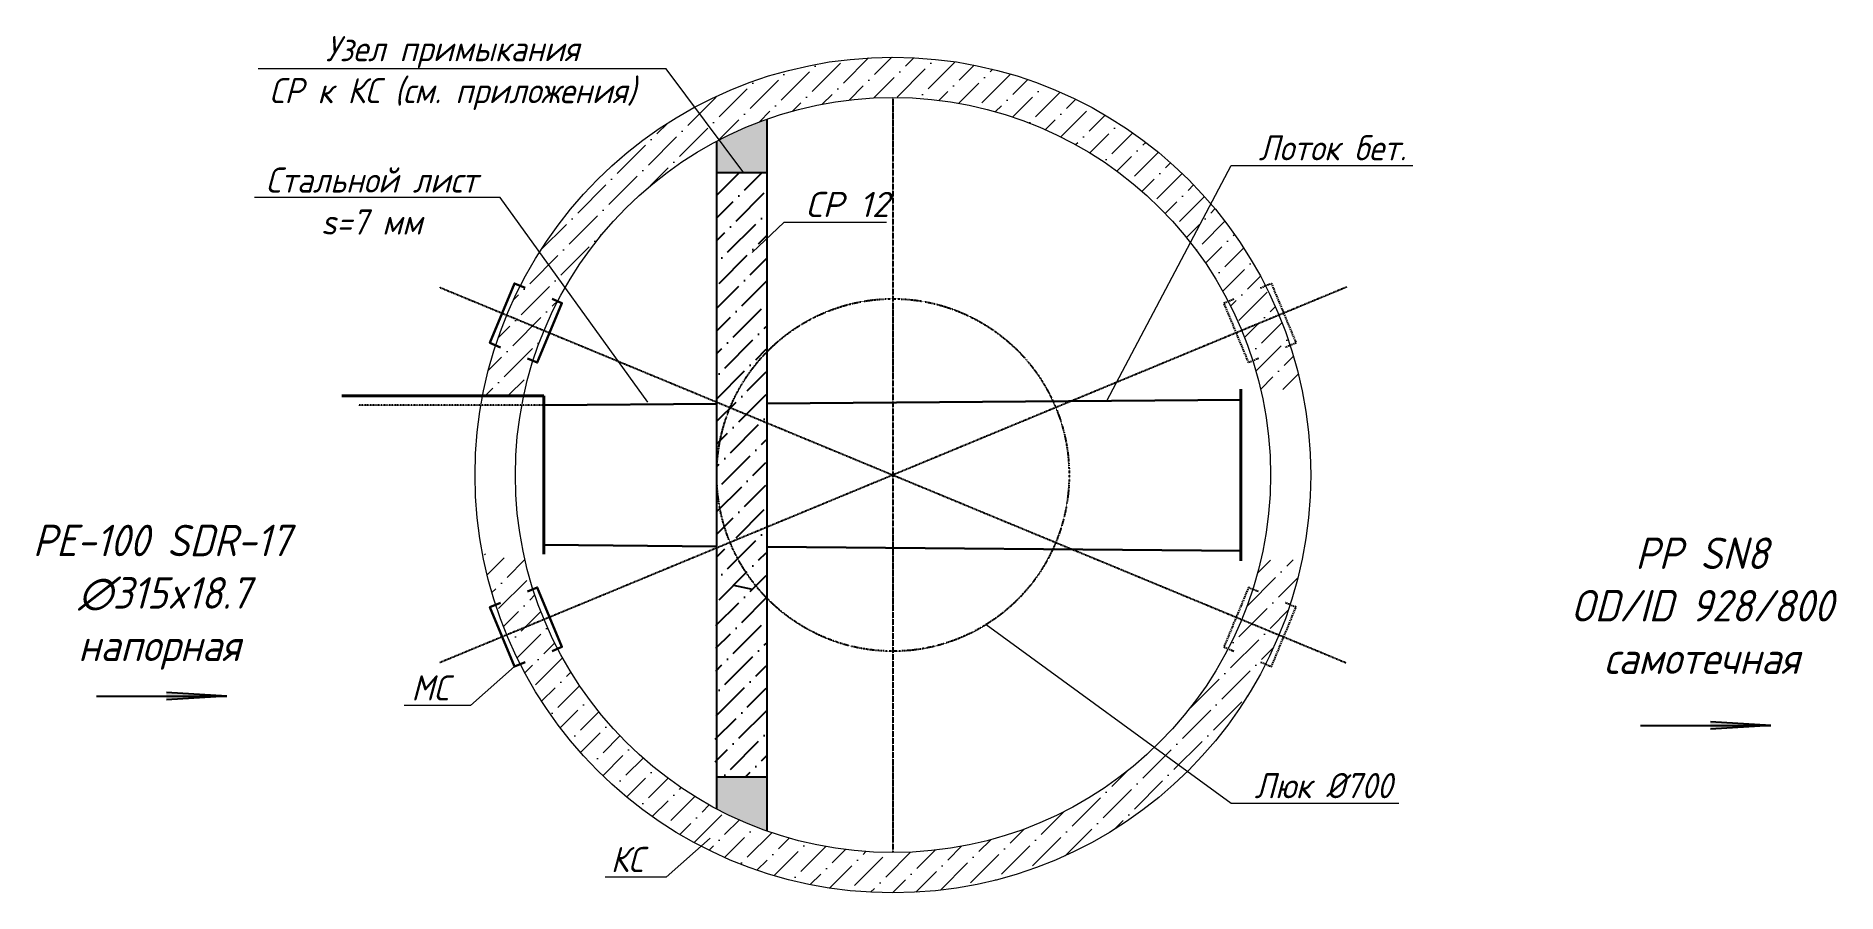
# Model space of a CAD drawing. Header units: millimetres. Extents: x 41097286 to 44249727, y 21258419 to 22595975.
# Drawn here: x 42709399 to 42780946, y 22237317 to 22271363 of the extents above; entities that cross this region are included whole.
import ezdxf
from ezdxf import colors
from ezdxf.entities.mleader import LeaderData, LeaderLine
from ezdxf.math import Vec2, Vec3

# ---------------------------------------------------------------- set-up
doc = ezdxf.new("R2010")
doc.units = ezdxf.units.MM
doc.linetypes.add('ACAD_ISO10W100', pattern=[18.5, 12, -3, 0.5, -3])
doc.linetypes.add('DASHED', pattern=[0.75, 0.5, -0.25])
doc.layers.add('ВК_К1_текст', color=34, linetype='Continuous')
doc.styles.add('note', font='isocpeur.ttf', dxfattribs={"width": 0.9, "oblique": 15})

msp = doc.modelspace()

# ---------------------------------------------------------------- texts
at = {"char_height": 1250, "style": 'note'}
for s, insert, width, attachment_point in [('\\pi4.1949e+006;PE-100 SDR-17\\P\\pi4.1967e+006;∅315x18.7\\P\\pi4.1967e+006;напорная', (38514377.60470209, 22251946.81402323), 8400000, 1), ('PP SN8\\POD/ID 928/800\\Pсамотечная', (42775573.80104339, 22248728.74489253), 11452.41738706827, 5)]:
    msp.add_mtext(s, dxfattribs=dict(at, insert=insert, width=width, attachment_point=attachment_point))

# ---------------------------------------------------------------- blocks, each defined once
blk = doc.blocks.new('_None')

# ---------------------------------------------------------------- hatches: boundary and pattern name
at = {"lineweight": 5, "transparency": 33554541}
h = msp.add_hatch(dxfattribs=at)
h.set_pattern_fill('ANSI36', color=256, scale=200)
h.set_pattern_definition([(45, (-809459578.2785027, -416429376.4782917), (336.7596045400934, 1234.785216647009), [1587.5, -317.5, 0, -317.5])])
edge = h.paths.add_edge_path()
edge.add_line((42758053.29833379, 22257312.206045), (42759691.56875656, 22257312.13610544))
edge.add_arc((42743441.38093088, 22253922.23999647), 16599.99999998439, 11.78329275866131, 169.0612778381827)
edge.add_line((42727142.99143991, 22257072.23999644), (42728775.86014232, 22257072.23999644))
edge.add_arc((42743441.38093089, 22253922.23999647), 14999.99999998764, 13.061555589520083, 167.8776477553317, ccw=False)
edge = h.paths.add_edge_path()
edge.add_line((42759687.36197235, 22250512.23999644), (42758048.6359776, 22250512.23999644))
edge.add_arc((42743441.38093089, 22253922.23999641), 14999.99999998226, 192.1223522446961, 346.85987540329023, ccw=False)
edge.add_line((42728775.86014232, 22250772.23999644), (42727142.99143991, 22250772.23999644))
edge.add_arc((42743441.38093089, 22253922.23999643), 16599.99999998544, 190.9387221618629, 348.1458147022866)
h = msp.add_hatch(color=256)
h.dxf.hatch_style = 1
h.paths.add_polyline_path([(42738441.38093075, 22265922.23999644), (42738441.38093075, 22268064.37562013, 0.036436414853509), (42736441.38093087, 22267188.73915786), (42736441.38093087, 22265922.23999644)])
h.paths.add_polyline_path([(42738441.38093075, 22241922.23999644), (42736441.38093075, 22241922.23999644), (42736441.38093075, 22240655.74083508, 0.03643641485632079), (42738441.38093075, 22239780.10437275)])
h = msp.add_hatch()
h.set_pattern_fill('ANSI36', color=256, scale=200)
h.set_pattern_definition([(45, (-809378192.3566263, -416569232.536916), (336.7596045400934, 1234.785216647009), [1587.5, -317.5, 0, -317.5])])
h.paths.add_polyline_path([(42738441.38093075, 22265922.23999644), (42736441.38093087, 22265922.23999644), (42736441.38093087, 22253922.23999644), (42738441.38093075, 22253922.23999644)])
h.paths.add_polyline_path([(42738441.38093075, 22253922.23999644), (42736441.38093087, 22253922.23999644), (42736441.38093075, 22241922.23999644), (42738441.38093075, 22241922.23999644)])
h = msp.add_hatch()
h.set_pattern_fill('ANSI31', color=256, scale=1.066666666666667)
h.set_pattern_definition([(44.99999999999999, (41287551.08732422, 17256463.75644944), (-0.09428090415820634, 0.09428090415820635), [])])
h.paths.add_polyline_path([(42716983.65535899, 22245134.70014129), (42714577.72875317, 22245134.70014129), (42714577.72875317, 22244990.58912919)])
h.paths.add_polyline_path([(42714577.72875317, 22245278.81115339), (42714577.72875317, 22245134.70014129), (42716983.65535899, 22245134.70014129)])
h = msp.add_hatch()
h.set_pattern_fill('ANSI31', color=256, scale=1.066666666666667)
h.set_pattern_definition([(44.99999999999999, (41348890.8766216, 17255303.26723287), (-0.09428090415820634, 0.09428090415820635), [])])
h.paths.add_polyline_path([(42778323.44465649, 22243974.21092478), (42775917.51805055, 22243974.21092478), (42775917.51805055, 22243830.09991274)])
h.paths.add_polyline_path([(42775917.51805055, 22244118.32193682), (42775917.51805055, 22243974.21092478), (42778323.44465649, 22243974.21092478)])

# ---------------------------------------------------------------- linework, layer by layer
at = {"color": 1, "linetype": 'ACAD_ISO10W100', "ltscale": 0.02}
msp.add_line((42743441.38093087, 22268922.23999644), (42743441.38093087, 22238922.23999644), dxfattribs=at)
for p, q in [((42738441.38093075, 22239780.10437275), (42738441.38093075, 22268064.37562013)), ((42736441.38093075, 22240655.74083508), (42736441.38093087, 22267188.73915786)), ((42738441.38093087, 22265922.23999644), (42736441.38093087, 22265922.23999644)), ((42716983.65535899, 22245134.70014129), (42714577.72875317, 22245278.81115339)), ((42711799.2012467, 22245134.70014129), (42716983.65535899, 22245134.70014129)), ((42716983.65535899, 22245134.70014129), (42714577.72875317, 22244990.58912919)), ((42773138.99054408, 22243974.21092478), (42778323.44465649, 22243974.21092478)), ((42778323.44465649, 22243974.21092478), (42775917.51805055, 22244118.32193682)), ((42778323.44465649, 22243974.21092478), (42775917.51805055, 22243830.09991274)), ((42738441.38093087, 22241922.23999644), (42736441.38093087, 22241922.23999644))]:
    msp.add_line(p, q)
at = {"color": 8, "linetype": 'ACAD_ISO10W100', "ltscale": 0.01}
for p, q in [((42725425.73004684, 22261384.56692756), (42761457.03181502, 22246459.91306532)), ((42761457.03181502, 22261384.56692756), (42725425.73004684, 22246459.91306532))]:
    msp.add_line(p, q, dxfattribs=at)
at = {"lineweight": 40}
for p, q in [((42757258.01672935, 22257332.23999644), (42757258.01672935, 22250512.23999644)), ((42729570.66443869, 22257072.23999644), (42721548.25465497, 22257072.23999644)), ((42729570.66443869, 22250772.23999644), (42729570.66443869, 22257072.23999644))]:
    msp.add_line(p, q, dxfattribs=at)
at = {"linetype": 'DASHED', "ltscale": 0.1}
msp.add_line((42729570.66443869, 22256702.23999632), (42722195.27910301, 22256702.23999644), dxfattribs=at)
at = {"lineweight": 30}
for p, q in [((42729570.66443869, 22256702.23999632), (42736441.3809308, 22256754.35225498)), ((42738441.38093075, 22256769.52163614), (42757258.01672935, 22256912.23999644)), ((42729570.66443869, 22251142.23999644), (42736441.38093079, 22251085.16466556)), ((42738441.38093075, 22251068.55058144), (42757258.01672935, 22250912.23999644))]:
    msp.add_line(p, q, dxfattribs=at)
for points in [[(42728834.90414032, 22261356.87100822), (42728406.92733666, 22261534.14480472), (42727427.98733529, 22259170.77457661), (42727855.96413895, 22258993.50078011)], [(42728918.98404536, 22258553.18351782), (42729312.6336045, 22258390.12853152), (42730291.57360598, 22260753.49875981), (42729897.92404673, 22260916.55374593)], [(42728918.98404536, 22249291.296475), (42729312.6336045, 22249454.3514613), (42730291.57360598, 22247090.98123307), (42729897.92404673, 22246927.92624689)], [(42728834.90414032, 22246487.60898466), (42728406.92733666, 22246310.33518816), (42727427.98733529, 22248673.70541627), (42727855.96413895, 22248850.97921277)]]:
    msp.add_lwpolyline(points, dxfattribs=at)
at = {"linetype": 'DASHED', "ltscale": 100}
for points in [[(42757963.7778165, 22258553.18351782), (42757570.12825736, 22258390.12853152), (42756591.188256, 22260753.49875981), (42756984.83781514, 22260916.55374593)], [(42758047.85772154, 22261356.87100822), (42758475.8345252, 22261534.14480472), (42759454.77452657, 22259170.77457661), (42759026.79772303, 22258993.50078011)], [(42757963.7778165, 22249291.296475), (42757570.12825736, 22249454.3514613), (42756591.188256, 22247090.98123307), (42756984.83781514, 22246927.92624689)], [(42758047.85772154, 22246487.60898466), (42758475.8345252, 22246310.33518816), (42759454.77452657, 22248673.70541627), (42759026.79772303, 22248850.97921277)]]:
    msp.add_lwpolyline(points, dxfattribs=at)
msp.add_lwpolyline([(42737114.04420611, 22249542.45517481), (42737854.94175491, 22249385.32711155)])
at = {"lineweight": 5}
for radius in [16600, 15000]:
    msp.add_circle((42743441.38093087, 22253922.23999644), radius, dxfattribs=at)
at = {"color": 8, "linetype": 'ACAD_ISO10W100', "ltscale": 0.01}
msp.add_circle((42743441.38093087, 22253922.23999644), 7000, dxfattribs=at)

msp.set_redraw_order([(e.dxf.handle, doc.entitydb.next_handle()) for e in msp.query("TEXT MTEXT ATTDEF DIMENSION ARC_DIMENSION")])  # texts and dimensions are drawn at this point

# ---------------------------------------------------------------- leaders
at = {"layer": 'ВК_К1_текст', "color": 0, "linetype": 'Continuous', "lineweight": 5}
ml = msp.add_multileader_mtext('Standard', dxfattribs=at)
ml.set_content('Узел примыкания\\PСР к КС (см. приложения)', style='note')
ml.set_leader_properties(lineweight=15)
ml.set_arrow_properties(name='NONE')
ml.build(insert=Vec2(0, 0))
ml.multileader.update_dxf_attribs({"text_left_attachment_type": 6, "text_right_attachment_type": 6, "dogleg_length": 0.1, "arrow_head_size": 1000, "scale": 20})
ctx = ml.context
ctx.base_point, ctx.scale, ctx.char_height, ctx.arrow_head_size, ctx.landing_gap_size, ctx.plane_origin = Vec3(42717486.22512846, 22270060.50119341), 20, 1000, 1000, 800, Vec3(42696853.32288083, 21699244.23884446)
ctx.left_attachment, ctx.right_attachment, ctx.text_align_type = 6, 6, 1
notes = []
notes.append((ctx, [(1, (1, 1, 0), (42734438.98379251, 22270060.50119341), (-1, 0), 40, [(0, [(42737514.79597172, 22265930.46583963)], 0, [])])]))
ctx.mtext.insert, ctx.mtext.alignment, ctx.mtext.flow_direction = Vec3(42725942.60446049, 22271360.50119341), 2, 5
ml = msp.add_multileader_mtext('Standard', dxfattribs=at)
ml.set_content('Лоток бет.', style='note')
ml.set_leader_properties(lineweight=15)
ml.set_arrow_properties(name='NONE')
ml.build(insert=Vec2(0, 0))
ml.multileader.update_dxf_attribs({"text_left_attachment_type": 6, "text_right_attachment_type": 6, "dogleg_length": 0.1, "arrow_head_size": 1000, "scale": 20})
ctx = ml.context
ctx.base_point, ctx.scale, ctx.char_height, ctx.arrow_head_size, ctx.landing_gap_size, ctx.plane_origin = Vec3(42756886.53700897, 22266222.86572611), 20, 1000, 1000, 800, Vec3(42722468.82528973, 21695406.6033771)
ctx.left_attachment, ctx.right_attachment, ctx.text_align_type = 6, 6, 1
notes.append((ctx, [(0, (1, 1, 0), (42756884.53700897, 22266222.86572611), (1, 0), 2, [(0, [(42751943.57048342, 22256871.93156606)], 0, [])])]))
ctx.mtext.insert, ctx.mtext.alignment, ctx.mtext.flow_direction = Vec3(42760900.60779462, 22267422.86572611), 2, 5
ml = msp.add_multileader_mtext('Standard', dxfattribs=at)
ml.set_content('Стальной лист\\Ps=7 мм', style='note')
ml.set_leader_properties(lineweight=15)
ml.set_arrow_properties(name='NONE')
ml.build(insert=Vec2(0, 0))
ml.multileader.update_dxf_attribs({"text_left_attachment_type": 6, "text_right_attachment_type": 6, "dogleg_length": 0.1, "arrow_head_size": 1000, "scale": 20})
ctx = ml.context
ctx.base_point, ctx.scale, ctx.char_height, ctx.arrow_head_size, ctx.landing_gap_size, ctx.plane_origin = Vec3(42717655.91368693, 22264941.61710084), 20, 1000, 1000, 800, Vec3(42693046.97951671, 21690129.42332835)
ctx.left_attachment, ctx.right_attachment, ctx.text_align_type = 6, 6, 1
notes.append((ctx, [(1, (1, 1, 0), (42727843.86287937, 22264941.61710084), (-1, 0), 40, [(0, [(42733708.4526076, 22256815.65032358)], 0, [])])]))
ctx.mtext.insert, ctx.mtext.alignment, ctx.mtext.flow_direction = Vec3(42722729.88828322, 22266141.61710084), 2, 5
ml = msp.add_multileader_mtext('Standard', dxfattribs=at)
ml.set_content('{\\fISOCPEUR|b0|i1|c204|p34;\\Q0;\\W1;СР 12}', style='note')
ml.set_leader_properties(lineweight=15)
ml.set_arrow_properties(name='NONE')
ml.build(insert=Vec2(0, 0))
ml.multileader.update_dxf_attribs({"text_left_attachment_type": 6, "text_right_attachment_type": 6, "dogleg_length": 0.1, "arrow_head_size": 1000, "scale": 20})
ctx = ml.context
ctx.base_point, ctx.scale, ctx.char_height, ctx.arrow_head_size, ctx.landing_gap_size, ctx.plane_origin = Vec3(42739154.49572882, 22263971.6079324), 20, 1000, 1000, 800, Vec3(42714668.90373787, 21692224.10162068)
ctx.left_attachment, ctx.right_attachment, ctx.text_align_type = 6, 6, 1
notes.append((ctx, [(0, (1, 1, 0), (42739114.49572882, 22263971.6079324), (1, 0), 40, [(0, [(42737849.35898229, 22262762.05941034)], 0, [])])]))
ctx.mtext.insert, ctx.mtext.alignment, ctx.mtext.flow_direction = Vec3(42741631.76845619, 22265171.6079324), 2, 5
ml = msp.add_multileader_mtext('Standard', dxfattribs=at)
ml.set_content('Люк %%C700', style='note')
ml.set_leader_properties(lineweight=15)
ml.set_arrow_properties(name='NONE')
ml.build(insert=Vec2(0, 0))
ml.multileader.update_dxf_attribs({"text_left_attachment_type": 6, "text_right_attachment_type": 6, "dogleg_length": 0.1, "arrow_head_size": 1000, "scale": 20})
ctx = ml.context
ctx.base_point, ctx.scale, ctx.char_height, ctx.arrow_head_size, ctx.landing_gap_size, ctx.plane_origin = Vec3(42756886.53700897, 22240881.83694571), 20, 1000, 1000, 800, Vec3(42722468.82528973, 21670065.5745967)
ctx.left_attachment, ctx.right_attachment, ctx.text_align_type = 6, 6, 1
notes.append((ctx, [(0, (1, 1, 0), (42756884.53700897, 22240881.83694571), (1, 0), 2, [(0, [(42747144.95946547, 22247982.2479057)], 0, [])])]))
ctx.mtext.insert, ctx.mtext.alignment, ctx.mtext.flow_direction = Vec3(42760541.98620141, 22242081.83694571), 2, 5
ml = msp.add_multileader_mtext('Standard', dxfattribs=at)
ml.set_content('МС', style='note')
ml.set_leader_properties(lineweight=15)
ml.set_arrow_properties(name='NONE')
ml.build(insert=Vec2(0, 0))
ml.multileader.update_dxf_attribs({"text_left_attachment_type": 6, "text_right_attachment_type": 6, "dogleg_length": 0.1, "arrow_head_size": 1000, "scale": 20})
ctx = ml.context
ctx.base_point, ctx.scale, ctx.char_height, ctx.arrow_head_size, ctx.landing_gap_size, ctx.plane_origin = Vec3(42723492.2938928, 22244763.65042139), 20, 1000, 1000, 800, Vec3(42689074.58217356, 21673947.38807238)
ctx.left_attachment, ctx.right_attachment, ctx.text_align_type = 6, 6, 1
notes.append((ctx, [(1, (1, 1, 0), (42726660.24308524, 22244763.65042139), (-1, 0), 40, [(0, [(42728406.92733666, 22246310.33518816)], 0, [])])]))
ctx.mtext.insert, ctx.mtext.alignment, ctx.mtext.flow_direction = Vec3(42725056.26848909, 22245963.65042139), 2, 5
ml = msp.add_multileader_mtext('Standard', dxfattribs=at)
ml.set_content('КС', style='note')
ml.set_leader_properties(lineweight=15)
ml.set_arrow_properties(name='NONE')
ml.build(insert=Vec2(0, 0))
ml.multileader.update_dxf_attribs({"text_left_attachment_type": 6, "text_right_attachment_type": 6, "dogleg_length": 0.1, "arrow_head_size": 1000, "scale": 20})
ctx = ml.context
ctx.base_point, ctx.scale, ctx.char_height, ctx.arrow_head_size, ctx.landing_gap_size, ctx.plane_origin = Vec3(42731361.03460008, 22237947.38691897), 20, 1000, 1000, 800, Vec3(42696853.32288083, 21667131.12457002)
ctx.left_attachment, ctx.right_attachment, ctx.text_align_type = 6, 6, 1
notes.append((ctx, [(1, (1, 1, 0), (42734438.98379251, 22237947.38691897), (-1, 0), 40, [(0, [(42736185.66804382, 22239494.07168574)], 0, [])])]))
ctx.mtext.insert, ctx.mtext.alignment, ctx.mtext.flow_direction = Vec3(42732880.00919637, 22239147.38691897), 2, 5
for ctx, leaders in notes:
    for number, flags, end, landing, length, lines in leaders:
        leader = LeaderData()
        leader.index, (leader.has_last_leader_line, leader.has_dogleg_vector, leader.attachment_direction) = number, flags
        leader.last_leader_point, leader.dogleg_vector, leader.dogleg_length = Vec3(end), Vec3(landing), length
        for number, points, colour, breaks in lines:
            line = LeaderLine()
            line.index, line.vertices, line.color, line.breaks = number, Vec3.list(points), colors.encode_raw_color(colour), breaks
            leader.lines.append(line)
        ctx.leaders.append(leader)

doc.saveas('drawing.dxf')
